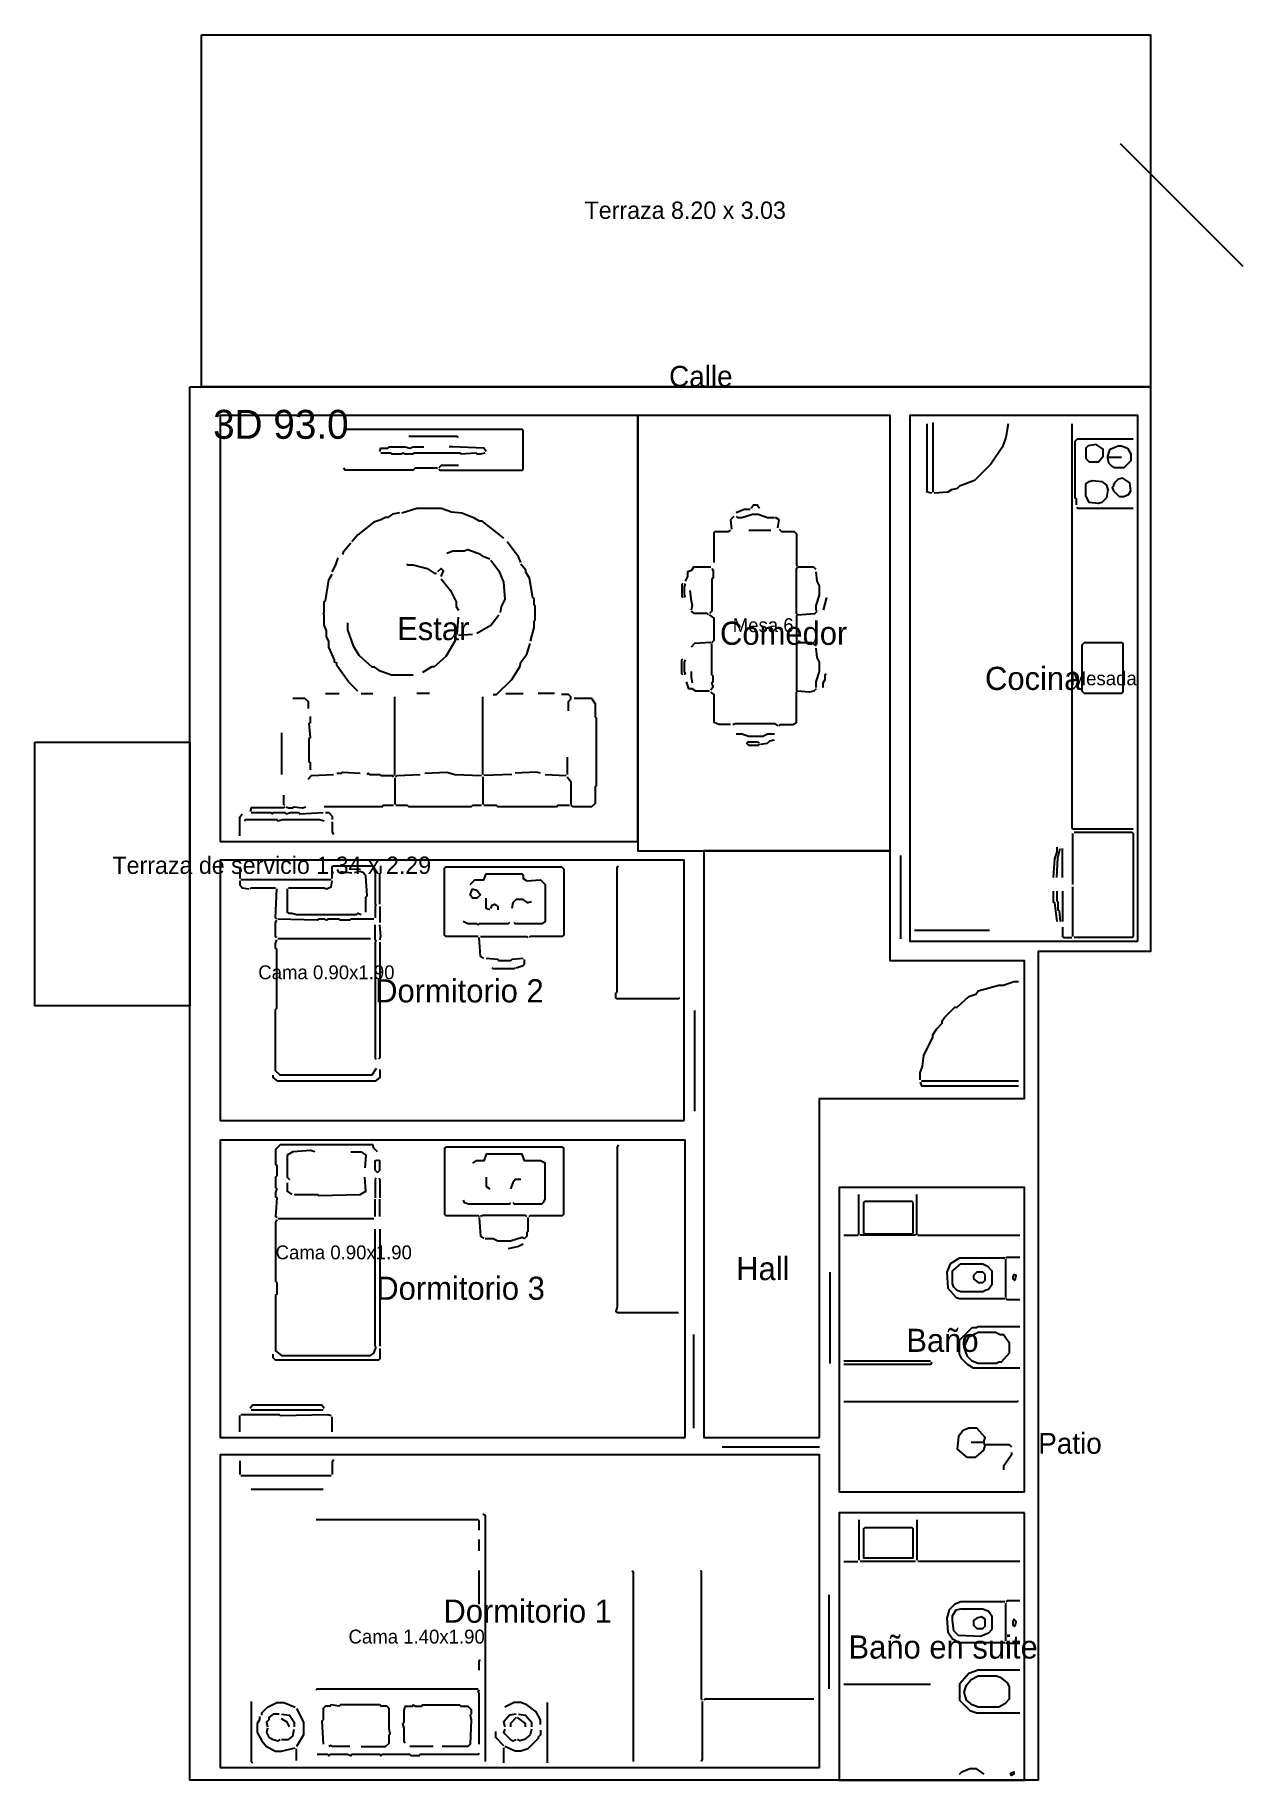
# Model space of a CAD drawing. Header units: metres. Extents: x -1 to 102, y 0 to 15.
# Drawn here: x -1.34 to 9.1, y 0 to 15.08 of the extents above; entities that cross this region are included whole.
import ezdxf

# ---------------------------------------------------------------- set-up
doc = ezdxf.new("R2010")
doc.units = ezdxf.units.M
for name, color, linetype in [('Trazo_Cotas', 9, 'Continuous'), ('Trazo_Entrada', 1, 'Continuous'), ('Trazo_Equipamiento', 8, 'Continuous'), ('Trazo_Estancias', 3, 'Continuous'), ('Trazo_Fachada', 30, 'Continuous'), ('Trazo_Norte', 1, 'Continuous'), ('Trazo_Puertas', 1, 'Continuous'), ('Trazo_Unidad', 7, 'Continuous'), ('Trazo_Ventanas', 5, 'Continuous')]:
    doc.layers.add(name, color=color, linetype=linetype)

msp = doc.modelspace()

# ---------------------------------------------------------------- texts
at = {"layer": 'Trazo_Cotas'}
for s, p in [('Terraza 8.20 x 3.03', (3.41, 13.49)), ('Terraza de servicio 1.34 x 2.29', (-0.67, 7.83))]:
    msp.add_text(s, height=0.15, dxfattribs=at).set_placement(p)
at = {"layer": 'Trazo_Equipamiento', "color": 8}
for s, p in [('Mesa 6', (4.69, 9.92)), ('Mesada', (7.61, 9.46)), ('Cama 0.90x1.90', (0.59, 6.92)), ('Cama 0.90x1.90', (0.74, 4.5)), ('Cama 1.40x1.90', (1.37, 1.18))]:
    msp.add_text(s, height=0.12, dxfattribs=at).set_placement(p)
at = {"layer": 'Trazo_Estancias', "color": 2}
msp.add_text('Estar', height=0.2, dxfattribs=at).set_placement((1.79, 9.85))
at = {"layer": 'Trazo_Estancias', "color": 40}
msp.add_text('Comedor', height=0.2, dxfattribs=at).set_placement((4.58, 9.81))
at = {"layer": 'Trazo_Estancias', "color": 30}
msp.add_text('Cocina', height=0.2, dxfattribs=at).set_placement((6.87, 9.42))
at = {"layer": 'Trazo_Estancias', "color": 5}
for s, p in [('Dormitorio 2', (1.6, 6.72)), ('Dormitorio 3', (1.61, 4.15)), ('Dormitorio 1', (2.19, 1.36))]:
    msp.add_text(s, height=0.2, dxfattribs=at).set_placement(p)
at = {"layer": 'Trazo_Estancias', "color": 8}
msp.add_text('Hall', height=0.2, dxfattribs=at).set_placement((4.72, 4.32))
at = {"layer": 'Trazo_Estancias', "color": 4}
for s, p in [('Baño', (6.19, 3.7)), ('Baño en suite', (5.69, 1.05))]:
    msp.add_text(s, height=0.2, dxfattribs=at).set_placement(p)
at = {"layer": 'Trazo_Fachada'}
for s, p in [('Calle', (4.14, 12.04)), ('Patio', (7.33, 2.82))]:
    msp.add_text(s, height=0.18, dxfattribs=at).set_placement(p)
at = {"layer": 'Trazo_Unidad'}
msp.add_text('3D 93.0', height=0.25, dxfattribs=at).set_placement((0.2, 11.59))

# ---------------------------------------------------------------- linework, layer by layer
at = {"layer": 'Trazo_Cotas'}
for points in [[(0.1, 15.08), (8.3, 15.08), (8.3, 12.04), (0.1, 12.04)], [(-1.34, 8.97), (0, 8.97), (0, 6.69), (-1.34, 6.69)]]:
    msp.add_lwpolyline(points, close=True, dxfattribs=at)
at = {"layer": 'Trazo_Entrada'}
msp.add_line((7.33, 7.08), (7.33, 6), dxfattribs=at)
at = {"layer": 'Trazo_Equipamiento', "color": 8}
for p, q in [((6.42, 11.73), (6.42, 11.13)), ((7.94, 11.43), (8.05, 11.43)), ((7.63, 7.74), (7.63, 8.18)), ((7.54, 7.8), (7.54, 8.05)), ((7.63, 7.29), (7.63, 7.72)), ((7.54, 7.68), (7.54, 7.42)), ((6.91, 7.34), (6.26, 7.34)), ((5.78, 4.71), (5.78, 5.06)), ((6.28, 4.71), (6.28, 5.06)), ((5.65, 4.71), (5.77, 4.71)), ((6.27, 4.71), (5.79, 4.71)), ((6.29, 4.71), (7.17, 4.71)), ((7.05, 4.17), (7.05, 4.5)), ((6.4, 3.62), (5.65, 3.62)), ((6.75, 2.92), (6.85, 2.92)), ((5.78, 2.25), (5.78, 1.9)), ((6.28, 2.25), (6.28, 1.9)), ((5.65, 1.89), (5.77, 1.89)), ((6.27, 1.89), (5.79, 1.89)), ((7.17, 1.89), (6.29, 1.89)), ((7.05, 1.2), (7.05, 1.53)), ((5.65, 0.83), (6.4, 0.83))]:
    msp.add_line(p, q, dxfattribs=at)
at = {"layer": 'Trazo_Equipamiento', "color": 9}
for p, q in [((1.95, 11.34), (2.14, 11.34)), ((4.83, 10.8), (5.02, 10.8)), ((5.5, 10.22), (5.47, 10.11)), ((2.31, 9.9), (2.32, 10.05)), ((2.44, 9.9), (2.32, 9.89)), ((1.17, 9.39), (1.29, 9.39)), ((1.48, 9.39), (1.58, 9.39)), ((1.77, 8.68), (1.77, 9.36)), ((2.07, 9.39), (1.96, 9.39)), ((2.53, 8.69), (2.53, 9.36)), ((2.73, 9.39), (2.88, 9.39)), ((3.15, 9.39), (3.01, 9.39)), ((0.79, 9.05), (0.79, 8.69)), ((3.26, 8.84), (3.26, 8.69)), ((1.77, 8.66), (1.77, 8.43)), ((2.53, 8.67), (2.53, 8.43)), ((2.78, 8.69), (2.54, 8.68)), ((3.07, 8.69), (3.25, 8.68)), ((0.43, 7.89), (0.43, 7.79)), ((1.3, 7.85), (1.4, 7.84)), ((1.22, 7.78), (0.44, 7.78)), ((1.64, 7.55), (1.64, 7.41)), ((1.56, 7.27), (0.76, 7.27)), ((7.16, 6.04), (6.32, 6.04)), ((1.6, 4.87), (1.6, 5.02)), ((1.64, 4.87), (1.64, 5.02)), ((1.59, 4.85), (0.76, 4.85)), ((1.64, 4.76), (1.64, 3.75)), ((0.53, 3.2), (1.15, 3.2)), ((0.43, 3.01), (0.43, 3.15)), ((1.23, 3.01), (1.23, 3.14)), ((0.43, 2.76), (0.43, 2.64)), ((1.22, 2.63), (0.44, 2.63)), ((1.15, 2.51), (0.53, 2.51)), ((2.5, 1.98), (2.5, 2.08)), ((2.5, 1.52), (2.5, 1.81)), ((3.09, 0.15), (3.09, 0.67)), ((0.92, 0.17), (0.92, 0.27)), ((2.1, 0.29), (1.9, 0.29)), ((2.71, 0.28), (2.71, 0.15))]:
    msp.add_line(p, q, dxfattribs=at)
for points in [[(2.15, 11.33), (2.16, 11.32), (2.87, 11.32), (2.88, 11.33), (2.88, 11.66), (2.87, 11.67), (1.34, 11.67), (1.33, 11.64)], [(1.64, 11.48), (1.65, 11.51), (1.71, 11.51), (1.72, 11.52), (1.86, 11.52), (1.9, 11.51), (1.93, 11.52), (2.02, 11.52)], [(1.65, 11.47), (1.73, 11.47), (1.74, 11.46), (1.83, 11.46), (1.84, 11.47), (1.86, 11.46), (1.93, 11.46), (1.94, 11.47), (2.33, 11.47), (2.34, 11.46), (2.47, 11.47), (2.48, 11.46), (2.51, 11.46), (2.55, 11.47)], [(2.32, 11.6), (2.31, 11.61), (1.89, 11.61)], [(2.56, 11.48), (2.54, 11.51), (2.27, 11.52), (2.24, 11.52)], [(1.95, 11.34), (1.93, 11.32), (1.34, 11.32), (1.33, 11.34)], [(2.32, 11.36), (2.17, 11.36), (2.15, 11.34)], [(4.85, 10.99), (4.87, 11.02), (4.9, 11.02), (4.92, 10.99)], [(1.81, 10.95), (1.75, 10.94), (1.71, 10.91), (1.69, 10.91), (1.65, 10.89), (1.59, 10.87), (1.45, 10.76), (1.4, 10.7)], [(1.83, 10.95), (1.96, 10.99), (2.17, 10.99), (2.26, 10.96), (2.35, 10.95), (2.45, 10.91), (2.5, 10.88), (2.52, 10.88), (2.71, 10.73)], [(4.7, 10.92), (4.67, 10.89), (4.68, 10.81)], [(4.84, 10.98), (4.79, 10.98), (4.72, 10.95)], [(4.72, 10.92), (4.73, 10.91), (4.77, 10.91), (4.86, 10.94), (4.91, 10.94), (4.99, 10.91), (5.05, 10.91)], [(5.08, 10.82), (5.09, 10.89), (5.06, 10.91)], [(4.53, 10.52), (4.53, 10.78), (4.54, 10.79), (4.65, 10.79), (4.67, 10.8)], [(5.09, 10.81), (5.11, 10.79), (5.22, 10.79), (5.24, 10.77), (5.24, 10.5), (5.25, 10.49)], [(1.23, 10.44), (1.26, 10.5), (1.28, 10.56)], [(1.32, 10.59), (1.33, 10.62), (1.39, 10.69)], [(2.59, 10.55), (2.54, 10.57), (2.51, 10.59), (2.4, 10.63), (2.37, 10.62), (2.27, 10.62), (2.22, 10.6)], [(2.86, 10.52), (2.84, 10.57), (2.74, 10.7)], [(1.45, 9.41), (1.37, 9.49), (1.27, 9.63), (1.27, 9.65), (1.25, 9.66), (1.25, 9.68), (1.2, 9.79), (1.2, 9.84), (1.18, 9.88), (1.18, 9.93), (1.16, 9.98), (1.16, 10.07), (1.15, 10.08), (1.16, 10.09), (1.16, 10.18), (1.17, 10.19), (1.2, 10.37), (1.23, 10.42)], [(1.87, 10.51), (1.88, 10.5), (1.93, 10.5), (2.05, 10.47), (2.11, 10.43), (2.13, 10.43)], [(2.17, 10.4), (2.19, 10.45), (2.17, 10.47), (2.14, 10.44)], [(2.6, 10.54), (2.67, 10.45), (2.71, 10.35), (2.72, 10.2), (2.69, 10.14), (2.68, 10.09)], [(2.86, 10.51), (2.9, 10.46), (2.9, 10.44), (2.93, 10.39), (2.96, 10.22), (2.97, 10.21), (2.97, 10.16), (2.98, 10.15), (2.98, 10.02), (2.97, 10.01), (2.97, 9.96), (2.94, 9.84)], [(4.5, 10.48), (4.35, 10.48), (4.33, 10.45), (4.3, 10.44), (4.3, 10.4), (4.28, 10.36)], [(4.51, 10.47), (4.52, 10.45), (4.52, 10.39), (4.51, 10.38), (4.51, 10.1), (4.49, 10.08)], [(5.25, 10.07), (5.24, 10.08), (5.24, 10.47), (5.25, 10.48)], [(5.41, 10.46), (5.39, 10.48), (5.26, 10.48), (5.26, 10.49)], [(5.42, 10.1), (5.41, 10.11), (5.41, 10.15), (5.44, 10.24), (5.44, 10.32), (5.42, 10.36), (5.41, 10.44)], [(2.17, 10.38), (2.25, 10.28), (2.3, 10.18), (2.3, 10.14), (2.32, 10.11)], [(4.26, 10.34), (4.25, 10.33), (4.25, 10.23), (4.26, 10.22)], [(4.27, 10.34), (4.28, 10.33), (4.27, 10.31), (4.27, 10.24), (4.28, 10.23), (4.27, 10.22)], [(4.32, 10.28), (4.33, 10.19), (4.34, 10.15), (4.33, 10.11)], [(1.36, 10), (1.36, 9.94), (1.41, 9.8), (1.46, 9.72), (1.57, 9.62), (1.59, 9.62), (1.63, 9.59), (1.74, 9.55), (1.93, 9.55)], [(2.48, 9.91), (2.6, 9.98), (2.67, 10.07)], [(4.48, 10.07), (4.47, 10.08), (4.36, 10.08), (4.33, 10.1)], [(4.51, 9.83), (4.53, 9.85), (4.53, 10.04), (4.49, 10.07)], [(5.25, 10.07), (5.24, 10.06), (5.24, 9.84), (5.25, 9.83)], [(5.25, 10.07), (5.4, 10.08), (5.42, 10.1)], [(2.3, 9.89), (2.29, 9.88), (2.29, 9.84), (2.21, 9.71), (2.11, 9.62), (2.09, 9.62), (2.01, 9.57)], [(2.86, 9.66), (2.91, 9.73), (2.94, 9.82)], [(4.5, 9.83), (4.36, 9.82), (4.33, 9.79)], [(4.5, 9.42), (4.52, 9.45), (4.51, 9.48), (4.52, 9.49), (4.52, 9.54), (4.51, 9.55), (4.51, 9.82)], [(5.25, 9.82), (5.24, 9.81), (5.24, 9.42), (5.25, 9.41)], [(5.26, 9.83), (5.37, 9.83), (5.41, 9.8)], [(2.62, 9.38), (2.65, 9.38), (2.78, 9.51), (2.85, 9.62), (2.86, 9.66)], [(4.26, 9.55), (4.25, 9.56), (4.25, 9.68), (4.26, 9.69)], [(4.28, 9.68), (4.27, 9.66), (4.27, 9.58), (4.28, 9.56), (4.27, 9.55)], [(5.41, 9.44), (5.41, 9.49), (5.44, 9.58), (5.44, 9.66), (5.42, 9.7), (5.41, 9.78)], [(4.33, 9.58), (4.33, 9.53), (4.34, 9.48)], [(5.47, 9.44), (5.47, 9.48), (5.49, 9.51), (5.49, 9.55), (5.5, 9.56)], [(0.89, 9.35), (0.99, 9.35), (1.02, 9.32), (1.02, 9.26)], [(3.27, 9.24), (3.27, 9.32), (3.29, 9.34), (3.29, 9.36), (3.27, 9.38), (3.21, 9.38)], [(3.32, 9.35), (3.47, 9.35), (3.5, 9.3), (3.5, 9.19), (3.51, 9.18), (3.51, 8.59), (3.5, 8.58), (3.5, 8.44), (3.47, 8.41), (3.31, 8.41), (3.29, 8.42)], [(4.49, 9.41), (4.37, 9.41), (4.34, 9.43), (4.31, 9.43), (4.29, 9.49)], [(4.67, 9.12), (4.57, 9.12), (4.53, 9.14), (4.53, 9.38), (4.5, 9.4)], [(5.09, 9.11), (5.1, 9.12), (5.21, 9.12), (5.24, 9.14), (5.24, 9.4), (5.25, 9.41)], [(5.41, 9.43), (5.39, 9.41), (5.35, 9.4), (5.25, 9.41)], [(1.04, 8.73), (1.04, 8.79), (1.03, 8.8), (1.03, 9), (1.04, 9.01), (1.03, 9.13), (1.04, 9.14), (1.04, 9.19)], [(4.69, 9.12), (4.71, 9.13), (5.05, 9.13), (5.08, 9.11)], [(4.72, 9.04), (4.77, 9.04), (4.83, 9.02), (4.95, 9.02), (4.99, 9.04), (5.05, 9.04)], [(4.92, 8.96), (4.91, 8.97), (4.82, 8.97), (4.81, 8.96)], [(4.92, 8.95), (4.91, 8.94), (4.83, 8.94), (4.81, 8.96)], [(4.93, 8.95), (4.99, 8.96), (5.01, 8.98), (5.05, 8.99)], [(1.02, 8.65), (1.05, 8.68), (1.24, 8.69)], [(1.27, 8.7), (1.31, 8.7), (1.32, 8.71), (1.47, 8.7)], [(1.53, 8.69), (1.54, 8.7), (1.55, 8.69), (1.64, 8.69), (1.65, 8.68), (1.75, 8.68), (1.76, 8.67)], [(1.78, 8.67), (1.79, 8.68), (1.99, 8.69)], [(2.03, 8.7), (2.22, 8.71), (2.29, 8.69), (2.52, 8.68)], [(3.03, 8.7), (2.99, 8.71), (2.81, 8.7)], [(3.26, 8.67), (3.29, 8.63), (3.29, 8.43)], [(0.82, 8.42), (0.81, 8.43), (0.81, 8.51)], [(0.43, 8.16), (0.43, 8.32), (0.45, 8.35)], [(0.47, 8.29), (0.48, 8.3), (0.75, 8.3), (0.76, 8.29), (0.8, 8.3), (1.12, 8.3), (1.16, 8.29)], [(0.82, 8.41), (0.81, 8.4), (0.53, 8.4), (0.52, 8.37)], [(0.53, 8.36), (0.7, 8.36), (0.71, 8.35), (0.72, 8.36), (0.82, 8.36), (0.83, 8.35), (0.87, 8.36), (0.94, 8.36), (0.95, 8.35), (1.15, 8.36)], [(0.83, 8.41), (0.85, 8.4), (0.89, 8.4), (0.9, 8.41), (0.97, 8.4), (1, 8.41)], [(1.76, 8.42), (1.67, 8.42), (1.66, 8.41), (1.16, 8.41)], [(1.17, 8.36), (1.2, 8.36), (1.23, 8.33), (1.23, 8.3)], [(2.52, 8.42), (2.44, 8.42), (2.43, 8.41), (1.89, 8.41), (1.88, 8.42), (1.78, 8.42)], [(3.28, 8.42), (3.18, 8.42), (3.17, 8.41), (2.66, 8.41), (2.65, 8.42), (2.54, 8.42)], [(1.23, 8.28), (1.23, 8.19), (1.24, 8.17)], [(1.23, 7.79), (1.23, 7.89), (1.24, 7.9), (1.58, 7.9), (1.6, 7.84), (1.6, 7.57), (1.61, 7.56)], [(1.52, 7.5), (1.52, 7.63), (1.53, 7.64), (1.52, 7.81), (1.5, 7.84), (1.47, 7.85), (1.42, 7.84)], [(1.64, 7.57), (1.64, 7.83), (1.65, 7.84), (1.65, 7.9)], [(2.49, 7.29), (2.21, 7.29), (2.2, 7.3), (2.2, 7.88), (2.21, 7.89), (3.21, 7.89), (3.23, 7.87), (3.23, 7.3), (3.22, 7.29), (2.94, 7.29), (2.93, 7.28)], [(4.23, 6.76), (4.22, 6.75), (3.69, 6.75), (3.68, 6.76), (3.68, 6.8), (3.69, 6.81), (3.69, 7.88), (3.7, 7.9)], [(0.43, 7.77), (0.43, 7.74), (0.45, 7.71), (0.51, 7.7)], [(0.52, 7.7), (0.53, 7.71), (0.74, 7.71)], [(0.75, 7.44), (0.74, 7.45), (0.75, 7.7)], [(0.84, 7.7), (0.84, 7.5), (0.85, 7.49), (0.88, 7.49), (0.92, 7.48), (1.44, 7.48), (1.45, 7.49), (1.48, 7.48)], [(0.85, 7.71), (1.16, 7.71), (1.18, 7.7), (1.22, 7.72), (1.23, 7.77)], [(2.42, 7.74), (2.46, 7.78), (2.54, 7.78), (2.56, 7.83), (2.87, 7.83), (2.88, 7.82), (2.88, 7.79), (2.91, 7.77), (3.03, 7.78), (3.07, 7.74), (3.07, 7.42), (3.04, 7.4), (2.81, 7.4), (2.8, 7.41)], [(1.61, 7.56), (1.6, 7.55), (1.6, 7.45)], [(2.59, 7.52), (2.56, 7.53), (2.56, 7.62)], [(2.6, 7.53), (2.61, 7.56), (2.63, 7.57), (2.66, 7.55), (2.66, 7.52)], [(2.95, 7.59), (2.92, 7.58), (2.88, 7.61), (2.82, 7.61), (2.79, 7.58), (2.78, 7.53)], [(0.75, 7.28), (0.74, 7.29), (0.74, 7.41), (0.75, 7.43)], [(1.59, 7.44), (1.39, 7.44), (1.38, 7.43), (1.3, 7.43), (1.29, 7.44), (1.19, 7.44), (1.18, 7.43), (1.16, 7.44), (1.11, 7.44), (1.1, 7.43), (0.76, 7.44)], [(1.61, 7.25), (1.6, 7.26), (1.6, 7.39)], [(1.64, 7.26), (1.65, 7.29), (1.64, 7.39)], [(2.76, 7.41), (2.75, 7.4), (2.5, 7.4), (2.49, 7.39), (2.48, 7.4), (2.4, 7.4), (2.36, 7.42)], [(1.61, 6.15), (1.57, 6.09), (0.78, 6.09), (0.74, 6.13), (0.74, 6.66), (0.75, 6.67), (0.75, 7.18), (0.74, 7.19), (0.74, 7.23), (0.75, 7.26)], [(1.61, 7.25), (1.6, 7.24), (1.6, 6.24), (1.61, 6.23)], [(1.64, 7.24), (1.64, 6.24), (1.63, 6.23)], [(2.54, 7.1), (2.51, 7.12), (2.5, 7.28)], [(2.51, 7.29), (2.91, 7.29), (2.92, 7.28)], [(2.88, 7.1), (2.78, 7.09), (2.77, 7.08), (2.67, 7.08), (2.66, 7.09), (2.56, 7.1)], [(2.82, 7.02), (2.88, 7.04), (2.89, 7.05), (2.89, 7.09)], [(2.81, 7.02), (2.8, 7.01), (2.62, 7.01), (2.61, 7.02)], [(6.31, 6.05), (6.31, 6.11), (6.33, 6.17), (6.34, 6.26), (6.42, 6.42), (6.42, 6.44), (6.45, 6.49), (6.5, 6.54), (6.5, 6.56), (6.52, 6.59), (6.61, 6.68), (6.63, 6.68), (6.73, 6.77), (6.79, 6.79), (6.81, 6.82), (6.99, 6.87), (7.03, 6.87), (7.12, 6.9), (7.16, 6.9)], [(1.64, 6.14), (1.64, 6.07), (1.6, 6.04), (0.76, 6.04), (0.72, 6.07), (0.72, 6.09)], [(6.31, 6.03), (6.32, 6), (7.16, 6)], [(1.62, 5.43), (1.59, 5.46), (1.58, 5.49), (0.78, 5.49), (0.74, 5.45), (0.74, 5.32), (0.75, 5.31), (0.75, 5.22), (0.74, 5.21), (0.74, 5.12), (0.75, 5.11), (0.74, 5.08), (0.74, 5.04), (0.75, 5.03), (0.74, 4.87), (0.75, 4.86)], [(1.08, 5.43), (1.04, 5.44), (0.89, 5.43), (0.84, 5.4), (0.84, 5.21), (0.86, 5.19)], [(1.39, 5.43), (1.48, 5.43), (1.52, 5.4), (1.51, 5.29)], [(2.93, 4.87), (2.94, 4.88), (3.22, 4.88), (3.23, 4.89), (3.23, 5.46), (3.22, 5.47), (2.21, 5.47), (2.2, 5.46), (2.2, 4.89), (2.21, 4.88), (2.49, 4.88), (2.5, 4.87)], [(3.7, 5.49), (3.69, 5.47), (3.69, 4.09), (3.68, 4.05), (3.69, 4.04), (4.22, 4.04)], [(1.62, 5.25), (1.6, 5.27), (1.6, 5.35), (1.62, 5.36)], [(1.62, 5.25), (1.64, 5.27), (1.64, 5.35), (1.63, 5.36)], [(2.79, 4.99), (2.8, 4.98), (3.04, 4.98), (3.06, 5), (3.07, 5.02), (3.07, 5.33), (3.03, 5.35), (2.89, 5.35), (2.87, 5.41), (2.56, 5.41), (2.54, 5.35), (2.47, 5.35), (2.44, 5.33)], [(0.84, 5.16), (0.84, 5.09), (0.88, 5.06)], [(0.9, 5.06), (1.1, 5.06), (1.11, 5.05), (1.47, 5.06), (1.52, 5.09), (1.51, 5.21)], [(1.61, 5.2), (1.6, 5.19), (1.6, 5.03)], [(1.63, 5.2), (1.64, 5.19), (1.64, 5.03)], [(2.56, 5.21), (2.56, 5.13), (2.59, 5.11)], [(2.86, 5.19), (2.81, 5.19), (2.79, 5.16), (2.77, 5.11)], [(2.36, 5.01), (2.37, 4.99), (2.41, 4.98), (2.76, 4.98), (2.77, 4.99)], [(0.75, 4.84), (0.74, 4.82), (0.74, 4.31), (0.75, 4.3), (0.75, 4.2), (0.74, 4.19), (0.74, 3.71), (0.79, 3.67), (1.56, 3.67), (1.59, 3.69), (1.61, 3.74)], [(2.5, 4.86), (2.51, 4.7), (2.54, 4.68)], [(2.91, 4.87), (2.9, 4.88), (2.53, 4.88), (2.51, 4.87)], [(2.92, 4.86), (2.92, 4.74), (2.91, 4.73), (2.91, 4.7), (2.89, 4.68)], [(1.61, 3.74), (1.6, 3.75), (1.6, 4.76)], [(2.55, 4.68), (2.62, 4.68), (2.66, 4.66), (2.77, 4.66), (2.87, 4.69), (2.89, 4.68)], [(2.88, 4.63), (2.84, 4.61), (2.75, 4.59)], [(1.64, 3.73), (1.64, 3.64), (1.63, 3.63), (0.74, 3.63), (0.72, 3.65), (0.72, 3.68)], [(1.16, 3.21), (1.14, 3.24), (0.54, 3.24), (0.52, 3.21)], [(0.44, 3.16), (0.77, 3.16), (0.78, 3.15), (1.19, 3.16), (1.22, 3.15)], [(1.24, 2.77), (1.23, 2.75), (1.23, 2.64)], [(2.53, 2.3), (2.55, 2.29), (2.55, 0.16)], [(2.5, 2.16), (2.5, 2.24), (2.49, 2.25), (1.09, 2.25)], [(3.82, 1.81), (3.83, 1.79), (3.83, 0.16)], [(4.43, 0.69), (4.42, 0.7), (4.42, 1.8), (4.41, 1.81)], [(2.5, 0.95), (2.5, 1.03), (2.51, 1.04)], [(1.09, 0.78), (1.1, 0.79), (2.49, 0.79)], [(2.5, 0.31), (2.5, 0.75), (2.49, 0.76), (2.5, 0.78)], [(0.53, 0.68), (0.53, 0.16), (0.54, 0.15)], [(0.62, 0.56), (0.62, 0.58), (0.67, 0.63), (0.75, 0.67), (0.81, 0.67), (0.91, 0.63)], [(0.92, 0.62), (0.98, 0.5), (0.98, 0.39), (0.92, 0.29)], [(1.48, 0.29), (1.69, 0.29), (1.72, 0.32), (1.72, 0.39), (1.73, 0.4), (1.72, 0.44), (1.72, 0.62), (1.7, 0.64), (1.65, 0.64), (1.64, 0.65), (1.3, 0.65), (1.29, 0.64), (1.22, 0.65), (1.21, 0.64), (1.17, 0.64), (1.15, 0.62), (1.15, 0.52), (1.14, 0.51), (1.15, 0.31)], [(1.86, 0.32), (1.85, 0.33), (1.85, 0.45), (1.84, 0.49), (1.85, 0.5), (1.85, 0.6), (1.86, 0.64), (1.92, 0.64), (1.93, 0.65), (1.95, 0.64), (2, 0.64), (2.01, 0.65), (2.33, 0.65), (2.34, 0.64), (2.4, 0.64), (2.43, 0.61), (2.43, 0.57), (2.42, 0.56), (2.43, 0.52), (2.42, 0.31), (2.4, 0.29), (2.18, 0.29)], [(3.03, 0.48), (3.03, 0.52), (2.99, 0.59), (2.91, 0.65), (2.86, 0.67), (2.8, 0.67), (2.72, 0.63)], [(4.42, 0.16), (4.43, 0.18), (4.43, 0.68)], [(5.39, 0.7), (4.45, 0.7), (4.44, 0.69)], [(0.6, 0.55), (0.6, 0.52), (0.58, 0.49), (0.58, 0.41), (0.62, 0.34), (0.66, 0.29), (0.74, 0.25), (0.79, 0.25), (0.91, 0.28)], [(0.77, 0.57), (0.72, 0.57), (0.68, 0.54), (0.68, 0.52), (0.66, 0.5), (0.67, 0.46)], [(0.79, 0.57), (0.86, 0.56), (0.9, 0.5), (0.9, 0.46)], [(0.86, 0.46), (0.84, 0.5), (0.79, 0.53)], [(2.82, 0.57), (2.76, 0.56), (2.71, 0.5), (2.72, 0.46)], [(2.82, 0.54), (2.77, 0.49), (2.77, 0.46)], [(2.9, 0.46), (2.9, 0.49), (2.83, 0.54)], [(2.84, 0.57), (2.9, 0.56), (2.95, 0.5), (2.95, 0.46)], [(0.67, 0.45), (0.66, 0.41), (0.68, 0.37), (0.72, 0.35), (0.76, 0.34), (0.78, 0.35)], [(0.79, 0.35), (0.85, 0.35), (0.89, 0.38), (0.9, 0.44)], [(2.64, 0.42), (2.64, 0.37), (2.71, 0.3)], [(2.72, 0.44), (2.71, 0.41), (2.77, 0.35), (2.79, 0.34), (2.82, 0.35)], [(3.03, 0.43), (3.03, 0.39), (3.01, 0.37), (3.01, 0.36), (2.92, 0.27), (2.86, 0.25), (2.81, 0.25), (2.72, 0.29)], [(2.95, 0.44), (2.94, 0.39), (2.89, 0.35), (2.85, 0.34), (2.83, 0.35)], [(2.5, 0.23), (2.49, 0.22), (1.99, 0.22), (1.98, 0.21), (1.91, 0.21), (1.9, 0.22), (1.66, 0.22), (1.65, 0.21), (1.64, 0.22), (1.4, 0.22), (1.39, 0.21), (1.36, 0.22), (1.21, 0.22), (1.2, 0.21), (1.19, 0.22), (1.1, 0.22)], [(1.38, 0.29), (1.23, 0.29), (1.22, 0.3), (1.2, 0.29)]]:
    msp.add_lwpolyline(points, dxfattribs=at)
at = {"layer": 'Trazo_Equipamiento', "color": 8}
for points in [[(6.41, 11.12), (6.37, 11.13), (6.37, 11.72)], [(7.07, 11.72), (7.05, 11.6), (7.02, 11.52), (6.92, 11.37), (6.78, 11.23), (6.65, 11.18), (6.63, 11.16), (6.58, 11.15), (6.55, 11.13), (6.43, 11.12)], [(7.62, 11.72), (7.62, 8.23), (7.63, 8.22), (8.15, 8.22)], [(7.66, 11.02), (7.66, 11.07), (7.65, 11.08), (7.65, 11.57), (7.67, 11.59), (8.15, 11.59)], [(7.66, 11), (7.67, 10.99), (8.15, 10.99)], [(7.64, 8.19), (8.14, 8.19), (8.15, 8.18), (8.15, 7.29), (8.14, 7.28), (7.64, 7.28)], [(7.49, 8.06), (7.49, 8.02), (7.47, 7.96), (7.46, 7.8)], [(7.49, 7.8), (7.5, 7.97), (7.52, 8.05)], [(7.46, 7.68), (7.46, 7.59), (7.47, 7.58), (7.49, 7.42)], [(7.49, 7.68), (7.49, 7.6), (7.5, 7.59), (7.5, 7.52), (7.51, 7.51), (7.52, 7.42)], [(7.54, 7.37), (7.54, 7.29), (7.55, 7.28), (7.62, 7.28)], [(7.04, 4.51), (6.65, 4.51), (6.57, 4.46), (6.54, 4.39), (6.55, 4.25), (6.62, 4.17), (6.65, 4.16), (7.04, 4.16)], [(7.05, 4.51), (7.06, 4.52), (7.17, 4.52)], [(7.17, 4.15), (7.06, 4.15), (7.05, 4.16)], [(7.17, 3.56), (6.77, 3.56), (6.72, 3.59), (6.67, 3.64), (6.65, 3.68), (6.65, 3.8), (6.76, 3.91), (6.8, 3.91), (6.81, 3.92), (7.17, 3.92)], [(6.41, 3.61), (6.4, 3.59), (5.65, 3.59)], [(5.65, 3.27), (7.15, 3.27), (7.16, 3.28)], [(6.88, 2.9), (7.08, 2.9), (7.1, 2.88)], [(7.1, 2.83), (7.1, 2.81), (7.03, 2.71), (7.03, 2.68)], [(7.04, 1.54), (6.66, 1.54), (6.61, 1.52), (6.56, 1.47), (6.54, 1.4), (6.55, 1.28), (6.59, 1.22), (6.65, 1.19), (7.04, 1.19)], [(7.17, 1.55), (7.06, 1.55), (7.05, 1.54)], [(7.17, 1.18), (7.06, 1.18), (7.05, 1.19)], [(7.17, 0.95), (6.81, 0.95), (6.73, 0.92), (6.65, 0.83), (6.65, 0.69), (6.74, 0.6), (6.8, 0.58), (7.17, 0.58)], [(6.65, 0.05), (6.67, 0.07), (6.74, 0.1), (6.79, 0.1), (6.86, 0.05)]]:
    msp.add_lwpolyline(points, dxfattribs=at)
for points in [[(7.74, 11.42), (7.77, 11.39), (7.85, 11.39), (7.89, 11.44), (7.89, 11.5), (7.83, 11.54), (7.76, 11.53), (7.74, 11.51)], [(7.93, 11.44), (7.95, 11.5), (8.02, 11.53), (8.05, 11.53), (8.1, 11.51), (8.13, 11.46), (8.13, 11.4), (8.07, 11.34), (7.99, 11.34), (7.97, 11.35), (7.94, 11.38), (7.93, 11.42)], [(7.74, 11.2), (7.77, 11.22), (7.8, 11.23), (7.88, 11.22), (7.92, 11.19), (7.93, 11.15), (7.92, 11.08), (7.88, 11.04), (7.85, 11.03), (7.77, 11.04), (7.74, 11.1)], [(7.98, 11.18), (7.97, 11.17), (7.98, 11.14), (8.03, 11.09), (8.07, 11.09), (8.11, 11.11), (8.13, 11.14), (8.12, 11.21), (8.06, 11.25), (8.02, 11.24), (7.99, 11.21), (7.98, 11.19)], [(7.71, 9.41), (7.71, 9.81), (7.73, 9.83), (8.05, 9.83), (8.06, 9.82), (8.06, 9.4), (8.05, 9.39), (7.73, 9.39)], [(6.25, 4.99), (6.24, 5), (5.83, 5), (5.82, 4.99), (5.82, 4.73), (5.83, 4.72), (6.24, 4.72), (6.25, 4.73)], [(6.87, 4.23), (6.85, 4.22), (6.66, 4.22), (6.63, 4.23), (6.6, 4.26), (6.59, 4.29), (6.59, 4.4), (6.6, 4.41), (6.66, 4.46), (6.85, 4.46), (6.89, 4.44), (6.93, 4.4), (6.93, 4.28), (6.9, 4.24)], [(6.87, 4.37), (6.85, 4.39), (6.8, 4.39), (6.77, 4.36), (6.77, 4.33), (6.81, 4.3), (6.85, 4.3), (6.87, 4.32)], [(7.13, 4.32), (7.14, 4.36), (7.12, 4.37), (7.11, 4.35), (7.11, 4.33)], [(6.99, 3.61), (6.97, 3.6), (6.81, 3.6), (6.76, 3.62), (6.72, 3.66), (6.69, 3.74), (6.73, 3.83), (6.81, 3.87), (6.96, 3.87), (7, 3.85), (7.03, 3.85), (7.08, 3.78), (7.08, 3.69), (7.01, 3.61)], [(6.86, 2.92), (6.87, 2.96), (6.8, 3.04), (6.73, 3.04), (6.68, 3.02), (6.64, 2.97), (6.63, 2.86), (6.7, 2.8), (6.72, 2.79), (6.79, 2.79), (6.86, 2.85), (6.87, 2.89)], [(5.83, 2.18), (5.82, 2.17), (5.82, 1.92), (6.25, 1.92), (6.25, 2.17), (6.24, 2.18)], [(6.59, 1.38), (6.59, 1.42), (6.62, 1.47), (6.66, 1.48), (6.85, 1.48), (6.9, 1.46), (6.93, 1.42), (6.93, 1.3), (6.9, 1.27), (6.83, 1.24), (6.64, 1.25), (6.6, 1.29)], [(6.8, 1.4), (6.77, 1.38), (6.77, 1.34), (6.8, 1.31), (6.85, 1.31), (6.87, 1.33), (6.87, 1.39), (6.84, 1.41)], [(7.13, 1.33), (7.14, 1.37), (7.12, 1.39), (7.11, 1.37), (7.11, 1.34)], [(6.81, 0.63), (6.76, 0.65), (6.71, 0.69), (6.69, 0.76), (6.71, 0.82), (6.75, 0.87), (6.81, 0.9), (6.97, 0.9), (7, 0.89), (7.06, 0.84), (7.08, 0.81), (7.08, 0.7), (7.04, 0.66), (6.99, 0.63)], [(7.12, 0.05), (7.1, 0.04), (7.09, 0.06), (7.12, 0.07)]]:
    msp.add_lwpolyline(points, close=True, dxfattribs=at)
at = {"layer": 'Trazo_Equipamiento', "color": 9}
msp.add_lwpolyline([(2.44, 7.7), (2.48, 7.69), (2.51, 7.65), (2.48, 7.62), (2.44, 7.62), (2.42, 7.65)], close=True, dxfattribs=at)
at = {"layer": 'Trazo_Estancias', "color": 2}
msp.add_lwpolyline([(3.87, 8.11), (3.87, 11.79), (0.26, 11.79), (0.26, 8.11)], close=True, dxfattribs=at)
at = {"layer": 'Trazo_Estancias', "color": 40}
msp.add_lwpolyline([(6.05, 8.03), (6.05, 11.79), (3.87, 11.79), (3.87, 8.03)], close=True, dxfattribs=at)
at = {"layer": 'Trazo_Estancias', "color": 30}
msp.add_lwpolyline([(8.19, 7.25), (8.19, 11.79), (6.22, 11.79), (6.22, 7.25)], close=True, dxfattribs=at)
at = {"layer": 'Trazo_Estancias', "color": 8}
msp.add_lwpolyline([(5.44, 2.96), (5.44, 5.89), (7.21, 5.89), (7.21, 7.08), (6.05, 7.08), (6.05, 8.03), (4.44, 8.03), (4.44, 2.96)], close=True, dxfattribs=at)
at = {"layer": 'Trazo_Estancias', "color": 5}
for points in [[(4.27, 5.7), (4.27, 7.95), (0.26, 7.95), (0.26, 5.7)], [(4.28, 2.96), (4.28, 5.53), (0.26, 5.53), (0.26, 2.96)], [(5.44, 0.11), (5.44, 2.81), (0.26, 2.81), (0.26, 0.11)]]:
    msp.add_lwpolyline(points, close=True, dxfattribs=at)
at = {"layer": 'Trazo_Estancias', "color": 4}
for points in [[(7.21, 2.49), (7.21, 5.12), (5.61, 5.12), (5.61, 2.49)], [(7.21, 2.31), (5.61, 2.31), (5.61, 0), (7.21, 0)]]:
    msp.add_lwpolyline(points, close=True, dxfattribs=at)
at = {"layer": 'Trazo_Fachada'}
for p, q in [((0, 12.04), (8.27, 12.04)), ((0, 0.02), (0, 12.04)), ((7.33, 5.63), (7.33, 0.02))]:
    msp.add_line(p, q, dxfattribs=at)
at = {"layer": 'Trazo_Norte'}
msp.add_line((9.1, 13.08), (8.04, 14.14), dxfattribs=at)
at = {"layer": 'Trazo_Puertas'}
for p, q in [((6.14, 7.99), (6.14, 7.27)), ((4.36, 6.65), (4.36, 5.78)), ((5.53, 4.39), (5.53, 3.6)), ((4.35, 3.85), (4.35, 3.04)), ((4.6, 2.88), (5.44, 2.88)), ((5.52, 1.6), (5.52, 0.79))]:
    msp.add_line(p, q, dxfattribs=at)
at = {"layer": 'Trazo_Unidad'}
msp.add_lwpolyline([(0, 12.04), (8.3, 12.04), (8.3, 7.16), (7.33, 7.16), (7.33, 0), (0, 0)], close=True, dxfattribs=at)
at = {"layer": 'Trazo_Ventanas'}
for p, q in [((0.25, 12.04), (5.97, 12.04)), ((6.32, 12.04), (7.11, 12.04)), ((0, 9.59), (0, 11.76)), ((0, 0.16), (0, 7.87)), ((7.33, 3.17), (7.33, 2.66))]:
    msp.add_line(p, q, dxfattribs=at)

msp.set_redraw_order([(e.dxf.handle, doc.entitydb.next_handle()) for e in msp.query("TEXT MTEXT ATTDEF DIMENSION ARC_DIMENSION")])  # texts and dimensions are drawn at this point

doc.saveas('drawing.dxf')
